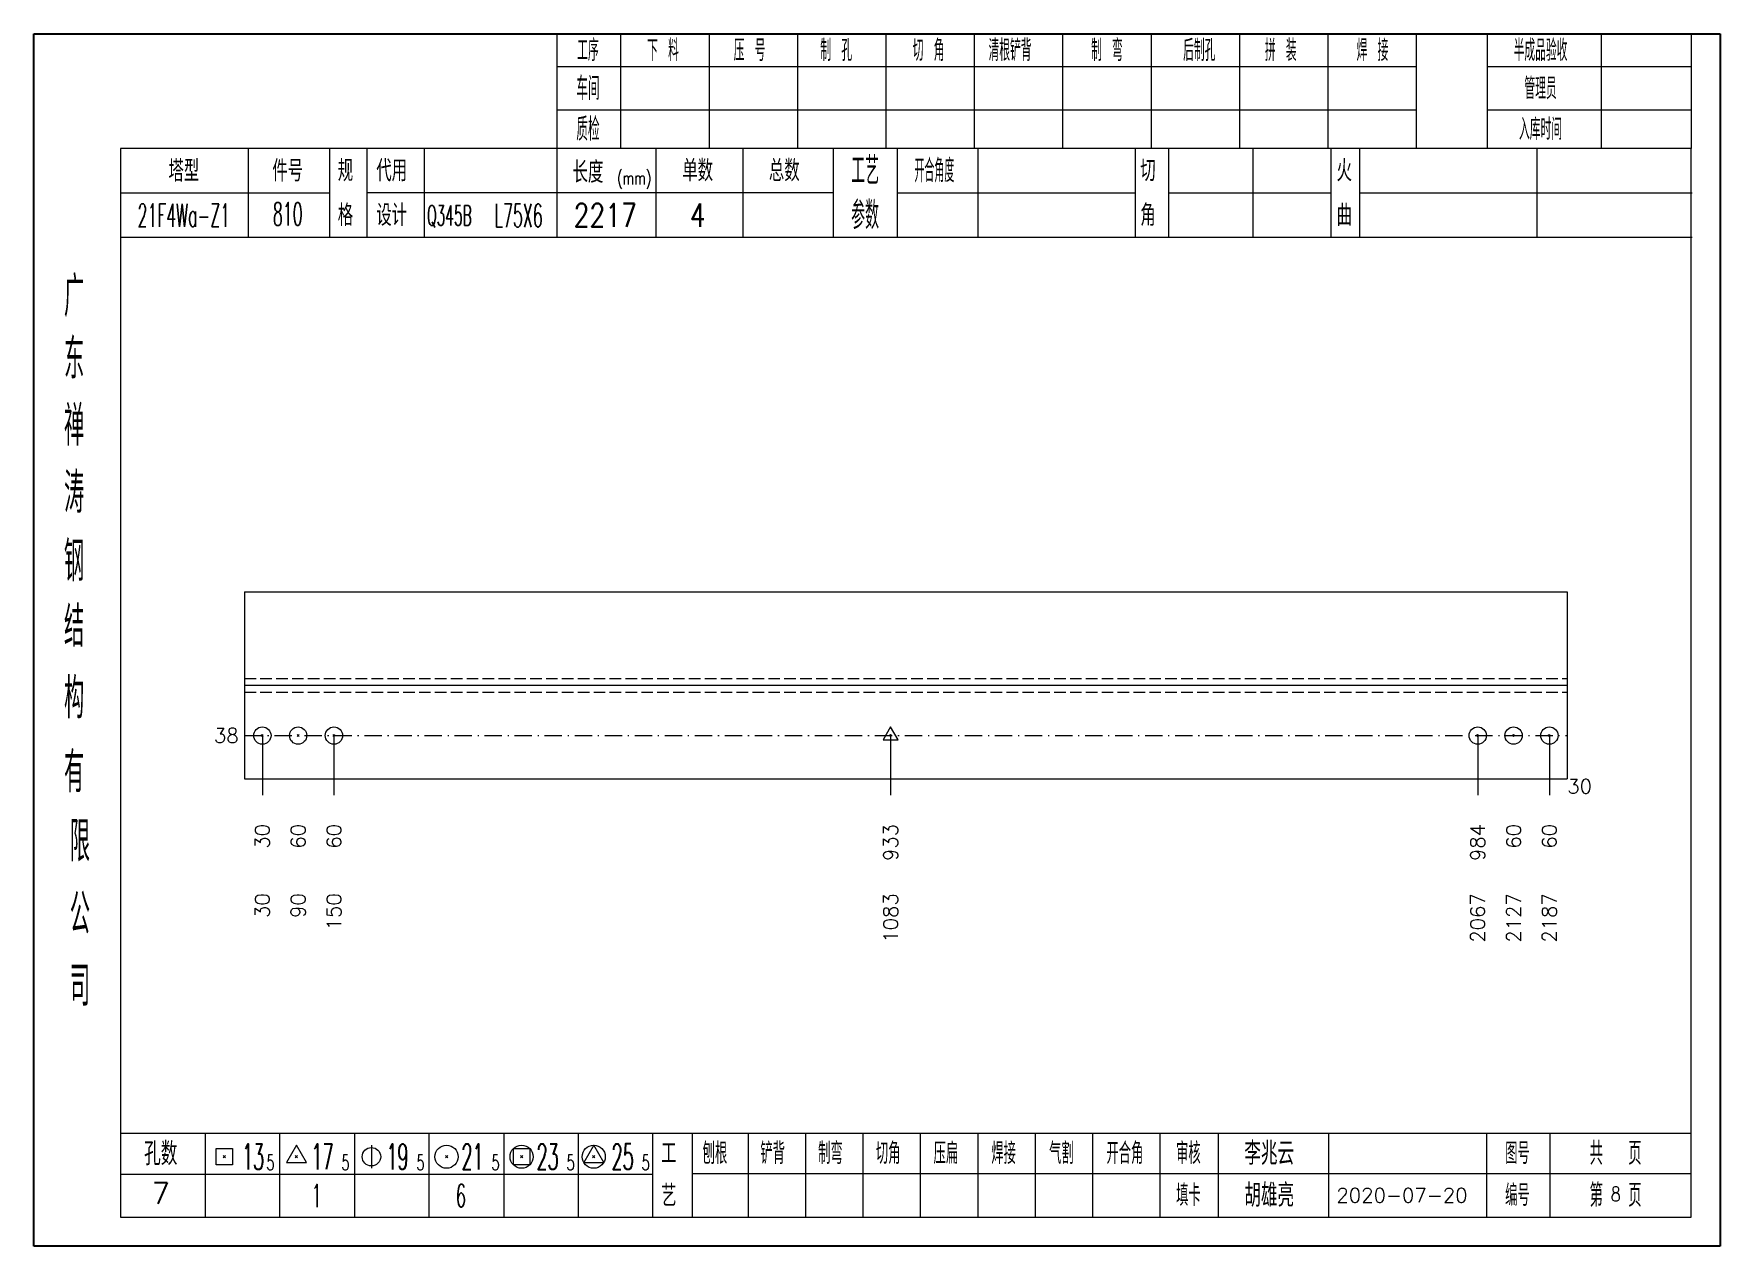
# Model space of a CAD drawing. Extents: x 1310 to 15542, y -76 to 8381.
# Drawn here: x 3701.3 to 3993.5, y 933.9 to 1143.8 of the extents above; entities that cross this region are included whole.
import ezdxf
from ezdxf.enums import TextEntityAlignment as Align

# ---------------------------------------------------------------- set-up
doc = ezdxf.new("R2010")
doc.units = 0
doc.header["$MEASUREMENT"] = 0
doc.linetypes.add('一点画线', pattern=[5.2, 3, -1, 0.2, -1])
doc.linetypes.add('虚线', pattern=[2.75, 2, -0.75])
doc.layers.get('0').update_dxf_attribs({"linetype": 'CONTINUOUS', "lineweight": 25})
for name, color, linetype, lineweight in [('1', 7, 'CONTINUOUS', 25), ('4', 7, 'CONTINUOUS', 25), ('5', 7, 'CONTINUOUS', 25)]:
    doc.layers.add(name, color=color, linetype=linetype, lineweight=lineweight)
doc.styles.get("Standard").update_dxf_attribs({"font": 'simplex.shx', "width": 0.7, "height": 3, "bigfont": 'gbhzfs.shx'})

msp = doc.modelspace()

# ---------------------------------------------------------------- texts
at = {"color": 7, "linetype": 'Continuous', "lineweight": 13}
msp.add_text('38', height=2.5, dxfattribs=at).set_placement((3736.832, 1022.304), align=Align.MIDDLE_RIGHT)
at = {"layer": '1', "color": 7, "linetype": 'Continuous', "lineweight": 13}
msp.add_text('30', height=2.5, dxfattribs=at).set_placement((3966.962, 1013.504), align=Align.MIDDLE_LEFT)
at = {"layer": '1', "color": 8, "linetype": 'Continuous', "lineweight": 9}
for s, p in [('30', (3740.932, 1007.004)), ('60', (3747.133, 1007.004)), ('60', (3753.334, 1007.004)), ('933', (3849.761, 1007.004)), ('984', (3951.459, 1007.004)), ('60', (3957.66, 1007.004)), ('60', (3963.861, 1007.004))]:
    msp.add_text(s, height=2.5, rotation=90, dxfattribs=at).set_placement(p, align=Align.MIDDLE_RIGHT)
at = {"layer": '1', "color": 7, "linetype": 'Continuous', "lineweight": 13}
for s, p in [('30', (3740.932, 995.004)), ('90', (3747.133, 995.004)), ('150', (3753.334, 995.004)), ('1083', (3849.761, 995.004)), ('2067', (3951.459, 995.004)), ('2127', (3957.66, 995.004)), ('2187', (3963.861, 995.004))]:
    msp.add_text(s, height=2.5, rotation=90, dxfattribs=at).set_placement(p, align=Align.MIDDLE_RIGHT)
at = {"layer": '4', "color": 1, "linetype": 'Continuous', "lineweight": 25}
for s, height, width, p in [('工序', 3.7, 0.7, (3797.332, 1140.961)), ('下 料', 3.7, 0.7, (3810.332, 1140.961)), ('压 号', 3.7, 0.7, (3825.332, 1140.961)), ('制 孔', 3.7, 0.7, (3840.332, 1140.961)), ('切 角', 3.7, 0.7, (3856.332, 1140.961)), ('清根铲背 ', 3.7, 0.7, (3871.332, 1140.961)), (' 制 弯', 3.7, 0.7, (3886.332, 1140.961)), (' 后制孔', 3.7, 0.7, (3902.332, 1140.961)), ('拼 装', 3.7, 0.7, (3917.332, 1140.961)), (' 焊 接', 3.7, 0.7, (3932.332, 1140.961)), ('半成品验收', 3.7, 0.7, (3962.332, 1140.961)), ('车间', 4, 0.7, (3797.332, 1134.361)), ('管理员', 3.7, 0.7, (3962.332, 1134.361)), ('质检', 4, 0.7, (3797.332, 1127.301)), ('入库时间', 3.7, 0.7, (3962.332, 1127.301)), ('工艺', 4.8, 0.7, (3845.332, 1120.121)), ('开合角度', 4, 0.6, (3857.332, 1120.121)), ('(mm)', 2.24, 0.7, (3805.332, 1118.861)), ('21F4Wa-Z1', 4, 0.5, (3727.332, 1112.381)), ('810', 4, 0.5, (3745.332, 1112.631)), ('Q345B', 3.5, 0.5, (3773.332, 1112.361)), ('L75X6', 4, 0.5, (3785.332, 1112.361)), ('2217', 4, 0.8, (3800.332, 1112.411)), ('4', 4, 0.8, (3816.332, 1112.411)), ('参数', 4.8, 0.7, (3845.332, 1112.411)), ('广', 6.96, 0.7, (3708.332, 1098.331)), ('东', 6.96, 0.7, (3708.332, 1087.541)), ('禅', 6.96, 0.7, (3708.332, 1075.951)), ('涛', 6.96, 0.7, (3708.332, 1064.351)), ('钢', 6.96, 0.7, (3708.332, 1052.461)), ('结', 6.96, 0.7, (3708.332, 1041.151)), ('构', 6.96, 0.7, (3708.332, 1028.771)), ('有', 6.96, 0.7, (3708.332, 1015.961)), ('限', 6.96, 0.7, (3709.332, 1003.961)), ('公', 6.96, 0.7, (3709.332, 991.421)), ('司', 6.96, 0.7, (3709.332, 978.941)), ('13', 4.47, 0.5, (3739.332, 949.361)), ('5', 2.68, 0.6, (3742.332, 948.361)), ('17', 4.47, 0.5, (3751.332, 949.361)), ('5', 2.68, 0.6, (3755.332, 948.361)), ('19', 4.47, 0.5, (3764.332, 949.361)), ('5', 2.68, 0.6, (3768.332, 948.361)), ('21', 4.47, 0.5, (3777.332, 949.361)), ('5', 2.68, 0.6, (3781.332, 948.361)), ('23', 4.47, 0.5, (3790.332, 949.361)), ('5', 2.68, 0.6, (3794.332, 948.361)), ('25', 4.47, 0.5, (3803.332, 949.361)), ('5', 2.68, 0.6, (3807.332, 948.361)), ('刨根', 3.7, 0.8, (3819.332, 949.961)), ('铲背', 3.7, 0.8, (3829.332, 949.961)), ('制弯', 3.7, 0.8, (3839.332, 949.961)), ('切角', 3.7, 0.8, (3849.332, 949.961)), ('压扁', 3.7, 0.8, (3859.332, 949.961)), ('焊接', 3.7, 0.8, (3869.332, 949.961)), ('气割', 3.7, 0.8, (3879.332, 949.961)), ('开合角', 3.7, 0.8, (3890.332, 949.961)), ('审核', 3.7, 0.8, (3901.332, 949.961)), ('图号', 3.7, 0.8, (3958.332, 949.961)), ('共  页', 4, 0.8, (3975.332, 949.961)), ('1', 4, 0.5, (3750.332, 942.611)), ('6', 4, 0.5, (3775.332, 942.611)), ('填卡', 3.7, 0.8, (3901.332, 942.691)), ('编号', 3.7, 0.8, (3958.332, 942.691)), ('第  页', 4, 0.8, (3975.332, 942.691))]:
    msp.add_text(s, height=height, dxfattribs=dict(at, width=width)).set_placement(p, align=Align.MIDDLE_CENTER)
for s, height, p in [('塔型', 3.7, (3727.332, 1120.091)), ('件号', 3.7, (3745.332, 1120.091)), ('规', 3.7, (3755.332, 1120.121)), ('代用', 3.7, (3763.332, 1120.121)), ('长度', 3.7, (3797.332, 1119.861)), ('单数', 3.7, (3816.332, 1120.121)), ('总数', 3.7, (3831.332, 1120.121)), ('切', 3.7, (3894.332, 1120.121)), ('火', 3.7, (3928.332, 1120.121)), ('格', 3.7, (3755.332, 1112.411)), ('设计', 3.7, (3763.332, 1112.411)), ('角', 3.7, (3894.332, 1112.411)), ('曲', 3.7, (3928.332, 1112.411)), ('李兆云', 4, (3915.332, 949.961)), ('孔数', 4, (3723.332, 949.881)), ('工', 3.7, (3811.332, 949.961)), ('7', 3.7, (3723.332, 943.051)), ('艺', 3.7, (3811.332, 942.611)), ('胡雄亮', 4, (3915.332, 942.691)), ('2020-07-20', 2.5, (3938.332, 942.691))]:
    msp.add_text(s, height=height, dxfattribs=at).set_placement(p, align=Align.MIDDLE_CENTER)
at = {"layer": '4', "color": 6, "linetype": 'Continuous', "lineweight": 25, "width": 0.8}
msp.add_text('8', height=2.5, dxfattribs=at).set_placement((3975.357, 942.919), align=Align.MIDDLE_CENTER)

# ---------------------------------------------------------------- blocks, each defined once
blk = doc.blocks.new('孔21.5')
at = {"layer": '5', "color": 7, "linetype": 'Continuous', "lineweight": 13}
for p, q in [((-0.1, -0.1), (0.1, 0.1)), ((0.1, -0.1), (-0.1, 0.1))]:
    blk.add_line(p, q, dxfattribs=at)
blk.add_circle((0, 0), 1, dxfattribs=at)
blk = doc.blocks.new('孔17.5')
at = {"layer": '5', "color": 7, "linetype": 'Continuous', "lineweight": 13}
for p, q in [((0, 1), (-0.866, -0.5)), ((-0.1, -0.1), (0.1, 0.1)), ((0.1, -0.1), (-0.1, 0.1)), ((0.866, -0.5), (0, 1)), ((-0.866, -0.5), (0.866, -0.5))]:
    blk.add_line(p, q, dxfattribs=at)
blk = doc.blocks.new('CTJGK')
at = {"color": 6, "linetype": 'Continuous'}
for p, q in [((0, 209.97), (292.13, 209.97)), ((0, 0), (0, 209.97)), ((292.13, 209.97), (292.13, 0)), ((292.13, 0), (0, 0))]:
    blk.add_line(p, q, dxfattribs=at)

# ---------------------------------------------------------------- linework, layer by layer
at = {"color": 7, "linetype": 'Continuous', "lineweight": 18}
for p, q in [((3737.832, 1047.204), (3737.832, 1014.804)), ((3737.832, 1047.204), (3966.962, 1047.204)), ((3966.962, 1047.204), (3966.962, 1014.804)), ((3737.832, 1031.004), (3966.962, 1031.004))]:
    msp.add_line(p, q, dxfattribs=at)
at = {"color": 1, "linetype": '虚线', "lineweight": 18}
for p, q in [((3737.832, 1032.204), (3966.962, 1032.204)), ((3737.832, 1029.804), (3966.962, 1029.804))]:
    msp.add_line(p, q, dxfattribs=at)
at = {"color": 3, "linetype": '一点画线', "lineweight": 13}
msp.add_line((3737.832, 1022.304), (3966.962, 1022.304), dxfattribs=at)
at = {"color": 7, "linetype": 'Continuous', "lineweight": 13}
for p, q in [((3740.932, 1022.304), (3740.932, 1012.004)), ((3753.334, 1022.304), (3753.334, 1012.004)), ((3849.761, 1022.304), (3849.761, 1012.004)), ((3951.459, 1022.304), (3951.459, 1012.004)), ((3963.861, 1022.304), (3963.861, 1012.004))]:
    msp.add_line(p, q, dxfattribs=at)
at = {"layer": '1', "color": 7, "linetype": 'Continuous', "lineweight": 18}
msp.add_line((3737.832, 1014.804), (3966.962, 1014.804), dxfattribs=at)
at = {"layer": '4', "color": 1, "linetype": 'Continuous', "lineweight": 18}
for p, q in [((3701.332, 1143.831), (3701.332, 933.861)), ((3993.462, 1143.831), (3701.332, 1143.831)), ((3791.962, 1143.831), (3791.962, 1123.991)), ((3802.992, 1143.831), (3802.992, 1123.971)), ((3818.302, 1143.831), (3818.302, 1123.971)), ((3833.622, 1143.831), (3833.622, 1123.971)), ((3848.932, 1143.831), (3848.932, 1123.971)), ((3864.242, 1143.831), (3864.242, 1123.971)), ((3879.552, 1143.831), (3879.552, 1123.971)), ((3894.872, 1143.831), (3894.872, 1123.971)), ((3910.182, 1143.831), (3910.182, 1123.971)), ((3925.492, 1143.831), (3925.492, 1123.971)), ((3940.802, 1143.831), (3940.802, 1123.991)), ((3940.802, 1143.831), (3940.802, 1123.971)), ((3953.082, 1143.831), (3953.082, 1123.971)), ((3972.832, 1143.831), (3972.832, 1123.971)), ((3988.412, 1143.831), (3988.412, 1123.971)), ((3993.462, 1114.031), (3993.462, 1143.831)), ((3940.802, 1138.101), (3791.962, 1138.101)), ((3988.412, 1138.101), (3953.082, 1138.101)), ((3940.802, 1130.621), (3791.962, 1130.621)), ((3988.412, 1130.621), (3953.082, 1130.621)), ((3716.342, 1123.971), (3716.342, 938.911)), ((3988.412, 1123.971), (3716.342, 1123.971)), ((3738.462, 1123.981), (3738.462, 1108.561)), ((3752.612, 1108.561), (3752.612, 1123.971)), ((3759.112, 1108.561), (3759.112, 1123.971)), ((3768.982, 1123.971), (3768.982, 1108.561)), ((3791.962, 1123.991), (3791.962, 1108.561)), ((3809.082, 1123.971), (3809.082, 1108.561)), ((3824.132, 1123.971), (3824.132, 1108.561)), ((3839.832, 1123.971), (3839.832, 1108.561)), ((3850.892, 1123.971), (3850.892, 1108.561)), ((3864.842, 1123.971), (3864.842, 1108.561)), ((3892.142, 1123.971), (3892.142, 1108.561)), ((3897.902, 1123.971), (3897.902, 1108.561)), ((3912.522, 1123.971), (3912.522, 1108.561)), ((3925.982, 1123.971), (3925.982, 1108.561)), ((3930.972, 1123.971), (3930.972, 1108.561)), ((3961.712, 1123.971), (3961.712, 1108.561)), ((3988.412, 938.911), (3988.412, 1123.971)), ((3752.612, 1116.211), (3716.342, 1116.211)), ((3839.832, 1116.261), (3759.112, 1116.261)), ((3850.892, 1116.261), (3892.142, 1116.261)), ((3897.902, 1116.261), (3925.982, 1116.261)), ((3930.972, 1116.261), (3988.592, 1116.261)), ((3993.462, 933.861), (3993.462, 1114.031)), ((3988.592, 1108.561), (3716.342, 1108.561)), ((3716.342, 953.441), (3988.412, 953.441)), ((3731.032, 953.441), (3731.032, 938.911)), ((3743.962, 938.911), (3743.962, 953.441)), ((3756.892, 953.441), (3756.892, 938.911)), ((3769.812, 938.911), (3769.812, 953.441)), ((3782.742, 953.441), (3782.742, 938.911)), ((3795.672, 938.911), (3795.672, 953.441)), ((3808.592, 938.911), (3808.592, 953.441)), ((3815.462, 938.911), (3815.462, 953.441)), ((3825.122, 938.911), (3825.122, 953.441)), ((3835.062, 938.911), (3835.062, 953.441)), ((3845.002, 938.911), (3845.002, 953.441)), ((3854.952, 938.911), (3854.952, 953.441)), ((3864.892, 938.911), (3864.892, 953.441)), ((3874.832, 938.911), (3874.832, 953.441)), ((3884.782, 938.911), (3884.782, 953.441)), ((3896.422, 938.911), (3896.422, 953.441)), ((3906.572, 938.911), (3906.572, 953.441)), ((3925.632, 938.911), (3925.632, 953.441)), ((3953.012, 938.911), (3953.012, 953.441)), ((3963.972, 938.911), (3963.972, 953.441)), ((3808.592, 946.311), (3716.342, 946.311)), ((3815.422, 946.471), (3988.412, 946.471)), ((3716.342, 938.911), (3988.412, 938.911)), ((3701.332, 933.861), (3993.462, 933.861))]:
    msp.add_line(p, q, dxfattribs=at)
at = {"layer": '4', "color": 7, "linetype": 'Continuous', "lineweight": 13}
for p, q in [((3732.918, 947.947), (3732.918, 950.775)), ((3732.918, 950.775), (3735.746, 950.775)), ((3734.132, 949.161), (3734.532, 949.561)), ((3734.532, 949.161), (3734.132, 949.561)), ((3735.746, 950.775), (3735.746, 947.947)), ((3746.832, 951.361), (3745.1, 948.361)), ((3746.632, 949.161), (3747.032, 949.561)), ((3747.032, 949.161), (3746.632, 949.561)), ((3748.564, 948.361), (3746.832, 951.361)), ((3759.832, 951.361), (3759.832, 947.361)), ((3772.632, 949.161), (3773.032, 949.561)), ((3773.032, 949.161), (3772.632, 949.561)), ((3784.418, 947.947), (3784.418, 950.775)), ((3784.418, 950.775), (3787.246, 950.775)), ((3785.632, 949.161), (3786.032, 949.561)), ((3786.032, 949.161), (3785.632, 949.561)), ((3787.246, 950.775), (3787.246, 947.947)), ((3798.332, 951.361), (3796.6, 948.361)), ((3798.132, 949.161), (3798.532, 949.561)), ((3798.532, 949.161), (3798.132, 949.561)), ((3800.064, 948.361), (3798.332, 951.361)), ((3735.746, 947.947), (3732.918, 947.947)), ((3745.1, 948.361), (3748.564, 948.361)), ((3787.246, 947.947), (3784.418, 947.947)), ((3796.6, 948.361), (3800.064, 948.361))]:
    msp.add_line(p, q, dxfattribs=at)
for centre, radius in [((3759.832, 949.361), 1.6), ((3772.832, 949.361), 2), ((3785.832, 949.361), 2), ((3798.332, 949.361), 2)]:
    msp.add_circle(centre, radius, dxfattribs=at)

# ---------------------------------------------------------------- block references
at = {"color": 0, "linetype": 'Continuous'}
msp.add_blockref('CTJGK', (3701.332, 933.861), dxfattribs=at)
at = {"layer": '1', "color": 8, "linetype": 'Continuous', "lineweight": 9, "xscale": 1.5, "yscale": 1.5, "zscale": 1.5}
for name, p in [('孔21.5', (3740.932, 1022.304)), ('孔21.5', (3747.133, 1022.304)), ('孔21.5', (3753.334, 1022.304)), ('孔17.5', (3849.761, 1022.304)), ('孔21.5', (3951.459, 1022.304)), ('孔21.5', (3957.66, 1022.304)), ('孔21.5', (3963.861, 1022.304))]:
    msp.add_blockref(name, p, dxfattribs=at)

msp.set_redraw_order([(e.dxf.handle, doc.entitydb.next_handle()) for e in msp.query("TEXT MTEXT ATTDEF DIMENSION ARC_DIMENSION")])  # texts and dimensions are drawn at this point

doc.saveas('drawing.dxf')
